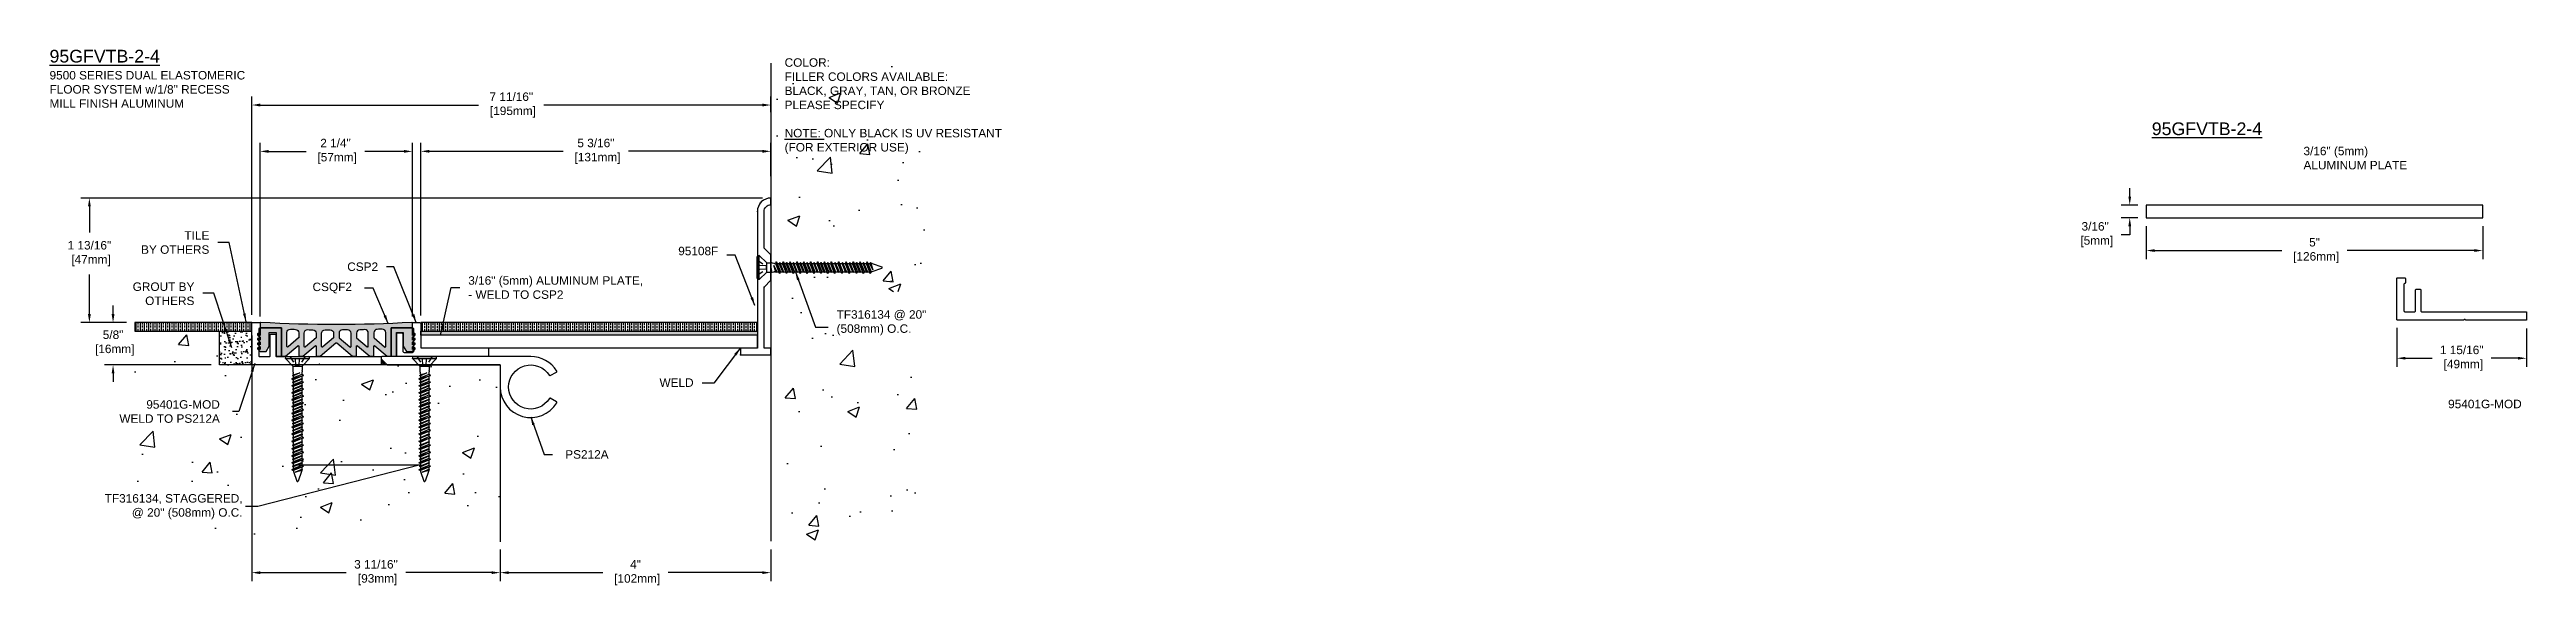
# Model space of a CAD drawing. Header units: inches. Extents: x 1.6 to 38.2, y 3.3 to 11.4.
import ezdxf
from ezdxf import colors
from ezdxf.entities.mleader import LeaderData, LeaderLine
from ezdxf.math import Vec2, Vec3

# ---------------------------------------------------------------- set-up
doc = ezdxf.new("R2010")
doc.units = ezdxf.units.IN
doc.header["$MEASUREMENT"] = 0
doc.linetypes.add('DASHED', pattern=[0.75, 0.5, -0.25])
for name, color, linetype in [('anchors', 4, 'Continuous'), ('conditions', 1, 'Continuous'), ('dimensions', 3, 'Continuous'), ('FILLER', 2, 'Continuous'), ('METALS', 7, 'Continuous'), ('text', 2, 'Continuous')]:
    doc.layers.add(name, color=color, linetype=linetype)
doc.styles.add('ARIAL', font='arial.ttf')
doc.dimstyles.new('Arial', dxfattribs={"dimtxt": 0.125, "dimasz": 0.125, "dimexe": 0.125, "dimexo": 0.125, "dimgap": 0.125, "dimtad": 0, "dimtih": 1, "dimtoh": 1, "dimdec": 4, "dimzin": 0, "dimdsep": 46, "dimlunit": 4, "dimtxsty": 'ARIAL', "dimcen": 0.125, "dimadec": 0, "dimazin": 0, "dimtfac": 1, "dimtdec": 4, "dimtofl": 0, "dimtmove": 0, "dimatfit": 3, "dimfxl": 0, "dimfrac": 2, "dimtolj": 1, "dimtzin": 0, "dimarcsym": 0})

msp = doc.modelspace()

# ---------------------------------------------------------------- texts
at = {"layer": 'text', "style": 'ARIAL'}
for s, insert, char_height, width, attachment_point in [('{\\L95GFVTB-2-4\\P\\H0.6667x;\\l9500 SERIES DUAL ELASTOMERIC\\PFLOOR SYSTEM w/1/8" RECESS\\PMILL FINISH ALUMINUM}', (1.61217, 11.35466), 0.1875, 7.03125, 1), ('COLOR:{\\L                           }   \\~\\PFILLER COLORS AVAILABLE:\\PBLACK, GRAY, TAN, OR BRONZE\\PPLEASE SPECIFY\\~\\P\\P{\\LNOTE:} ONLY BLACK IS UV RESISTANT\\P(FOR EXTERIOR USE) ', (12.47524, 11.22966), 0.125, 3.515625, 1), ('{\\L95GFVTB-2-4}', (32.67935, 10.28345), 0.1875, 1.875, 1), ('3/16" (5mm) ALUMINUM PLATE,\\P- WELD TO CSP2', (7.79972, 7.84647), 0.125, 3.3845773, 4)]:
    msp.add_mtext(s, dxfattribs=dict(at, insert=insert, char_height=char_height, width=width, attachment_point=attachment_point))
at = {"layer": 'text', "char_height": 0.125, "style": 'ARIAL'}
for s, insert, attachment_point in [('3/16" (5mm)\\PALUMINUM PLATE', (34.92084, 9.75642), 4), ('TILE\\PBY OTHERS', (3.97398, 8.51082), 6), ('\\A1;95108F', (11.49504, 8.38515), 6), ('CSP2', (6.46786, 8.15389), 6), ('GROUT BY\\POTHERS', (3.75278, 7.755), 6), ('CSQF2', (6.08089, 7.84034), 6), ('\\A1;TF316134 @ 20"\\P(508mm) O.C.', (13.24312, 7.32696), 4), ('\\A1;WELD', (11.13044, 6.44464), 6), ('95401G-MOD\\PWELD TO PS212A', (4.12879, 6.01741), 6), ('95401G-MOD', (38.1452, 6.12857), 6), ('PS212A', (9.23317, 5.38433), 4)]:
    msp.add_mtext(s, dxfattribs=dict(at, insert=insert, attachment_point=attachment_point))

# ---------------------------------------------------------------- blocks, each defined once
blk = doc.blocks.new('*D4')
at = {"layer": 'DEFPOINTS', "color": 0}
for p in [(12.272, 9.857), (12.272, 9.365), (7.1, 7.31)]:
    blk.add_point(p, dxfattribs=at)
at = {"layer": 'dimensions', "color": 0, "lineweight": -2}
for p, q in [((7.1, 7.435), (7.1, 9.982)), ((12.272, 9.49), (12.272, 9.982)), ((7.225, 9.857), (9.203, 9.857)), ((12.147, 9.857), (10.169, 9.857))]:
    blk.add_line(p, q, dxfattribs=at)
at = {"layer": 'dimensions', "color": 0}
for points in [[(7.225, 9.878), (7.225, 9.836), (7.1, 9.857)], [(12.147, 9.878), (12.147, 9.836), (12.272, 9.857)]]:
    blk.add_solid(points, dxfattribs=at)
at = {"layer": 'dimensions', "color": 0, "insert": (9.686, 9.857), "char_height": 0.125, "attachment_point": 5, "style": 'ARIAL'}
blk.add_mtext('\\A1;5 3/16"\\P [131mm]', dxfattribs=at)
blk = doc.blocks.new('*D5')
at = {"layer": 'DEFPOINTS', "color": 0}
for p in [(4.6, 7.265), (8.272, 4.107), (8.272, 3.641)]:
    blk.add_point(p, dxfattribs=at)
at = {"layer": 'dimensions', "color": 0, "lineweight": -2}
for p, q in [((4.6, 7.14), (4.6, 3.516)), ((8.272, 3.982), (8.272, 3.516)), ((4.725, 3.641), (5.997, 3.641)), ((8.147, 3.641), (6.876, 3.641))]:
    blk.add_line(p, q, dxfattribs=at)
at = {"layer": 'dimensions', "color": 0}
for points in [[(4.725, 3.661), (4.725, 3.62), (4.6, 3.641)], [(8.147, 3.661), (8.147, 3.62), (8.272, 3.641)]]:
    blk.add_solid(points, dxfattribs=at)
at = {"layer": 'dimensions', "color": 0, "insert": (6.436, 3.641), "char_height": 0.125, "attachment_point": 5, "style": 'ARIAL'}
blk.add_mtext('\\A1;3 11/16"\\P [93mm]', dxfattribs=at)
blk = doc.blocks.new('*D6')
at = {"layer": 'DEFPOINTS', "color": 0}
for p in [(8.272, 4.107), (12.272, 4.107), (12.272, 3.641)]:
    blk.add_point(p, dxfattribs=at)
at = {"layer": 'dimensions', "color": 0, "lineweight": -2}
for p, q in [((8.272, 3.982), (8.272, 3.516)), ((12.272, 3.982), (12.272, 3.516)), ((8.397, 3.641), (9.789, 3.641)), ((12.147, 3.641), (10.756, 3.641))]:
    blk.add_line(p, q, dxfattribs=at)
at = {"layer": 'dimensions', "color": 0}
for points in [[(8.397, 3.661), (8.397, 3.62), (8.272, 3.641)], [(12.147, 3.661), (12.147, 3.62), (12.272, 3.641)]]:
    blk.add_solid(points, dxfattribs=at)
at = {"layer": 'dimensions', "color": 0, "insert": (10.272, 3.641), "char_height": 0.125, "attachment_point": 5, "style": 'ARIAL'}
blk.add_mtext('\\A1;4"\\P [102mm]', dxfattribs=at)
blk = doc.blocks.new('*D7')
at = {"layer": 'DEFPOINTS', "color": 0}
for p in [(32.598, 8.877), (37.57, 8.877), (37.57, 8.393)]:
    blk.add_point(p, dxfattribs=at)
at = {"layer": 'dimensions', "color": 0, "lineweight": -2}
for p, q in [((32.598, 8.752), (32.598, 8.268)), ((37.57, 8.752), (37.57, 8.268)), ((32.723, 8.393), (34.601, 8.393)), ((37.445, 8.393), (35.568, 8.393))]:
    blk.add_line(p, q, dxfattribs=at)
at = {"layer": 'dimensions', "color": 0}
for points in [[(32.723, 8.414), (32.723, 8.372), (32.598, 8.393)], [(37.445, 8.414), (37.445, 8.372), (37.57, 8.393)]]:
    blk.add_solid(points, dxfattribs=at)
at = {"layer": 'dimensions', "color": 0, "insert": (35.084, 8.393), "char_height": 0.125, "attachment_point": 5, "style": 'ARIAL'}
blk.add_mtext('\\A1;5"\\P [126mm]', dxfattribs=at)
blk = doc.blocks.new('*D8')
at = {"layer": 'DEFPOINTS', "color": 0}
for p in [(32.353, 8.877), (32.598, 9.065), (32.598, 8.877)]:
    blk.add_point(p, dxfattribs=at)
at = {"layer": 'dimensions', "color": 0, "lineweight": -2}
for p, q in [((32.353, 9.19), (32.353, 9.315)), ((32.473, 9.065), (32.228, 9.065)), ((32.473, 8.877), (32.228, 8.877)), ((32.353, 8.627), (32.228, 8.627)), ((32.353, 8.752), (32.353, 8.627))]:
    blk.add_line(p, q, dxfattribs=at)
at = {"layer": 'dimensions', "color": 0}
for points in [[(32.333, 9.19), (32.374, 9.19), (32.353, 9.065)], [(32.333, 8.752), (32.374, 8.752), (32.353, 8.877)]]:
    blk.add_solid(points, dxfattribs=at)
at = {"layer": 'dimensions', "color": 0, "insert": (31.842, 8.627), "char_height": 0.125, "attachment_point": 5, "style": 'ARIAL'}
blk.add_mtext('\\A1;3/16"\\P [5mm]', dxfattribs=at)
blk = doc.blocks.new('*D9')
at = {"layer": 'DEFPOINTS', "color": 0}
for p in [(2.551, 7.33), (2.873, 7.33), (4.125, 6.705)]:
    blk.add_point(p, dxfattribs=at)
at = {"layer": 'dimensions', "color": 0, "lineweight": -2}
for p, q in [((2.748, 7.33), (2.426, 7.33)), ((2.551, 7.455), (2.551, 7.58)), ((4, 6.705), (2.426, 6.705)), ((2.551, 6.58), (2.551, 6.455))]:
    blk.add_line(p, q, dxfattribs=at)
at = {"layer": 'dimensions', "color": 0}
for points in [[(2.53, 7.455), (2.572, 7.455), (2.551, 7.33)], [(2.53, 6.58), (2.572, 6.58), (2.551, 6.705)]]:
    blk.add_solid(points, dxfattribs=at)
at = {"layer": 'dimensions', "color": 0, "insert": (2.551, 7.028), "char_height": 0.125, "attachment_point": 5, "style": 'ARIAL'}
blk.add_mtext('\\A1;5/8"\\P [16mm]', dxfattribs=at)
blk = doc.blocks.new('95108F')
blk.add_lwpolyline([(0.063, 0.063), (0.963, 0.063), (1.063, -0.037), (1.438, -0.037), (1.538, 0.063), (2.077, 0.063, -0.414214), (2.176, -0.036), (2.176, -0.037), (2.276, -0.037), (2.276, -0.036, 0.414214), (2.077, 0.163), (1.261, 0.163), (1.251, 0.153), (1.241, 0.163), (0.063, 0.163), (0.063, 0.413), (-0.037, 0.413), (-0.037, -0.037), (0.063, -0.037)], format="xyb", close=True)
for p in [(-0.037, 0.413), (0.963, 0.063), (2.077, 0.163), (2.199, 0.122), (0.063, -0.037), (1.438, -0.037), (2.276, -0.037)]:
    blk.add_point(p)
blk = doc.blocks.new('A$C63CB1885')
for p, q in [((-0.176, 0), (-0.175, 0.018)), ((-0.176, 0), (0.176, 0)), ((-0.176, 0), (-0.07, -0.113)), ((-0.163, 0.029), (0.163, 0.029)), ((0.07, -0.113), (0.176, 0)), ((0.176, 0), (0.175, 0.018)), ((-0.086, -0.302), (0.086, -0.251)), ((-0.086, -0.302), (-0.062, -0.289)), ((-0.086, -0.302), (-0.062, -0.315)), ((-0.086, -0.403), (0.086, -0.353)), ((-0.074, -0.251), (0.032, -0.215)), ((-0.074, -0.251), (-0.062, -0.245)), ((-0.074, -0.251), (-0.062, -0.257)), ((-0.074, -0.353), (0.074, -0.302)), ((-0.074, -0.353), (-0.062, -0.346)), ((-0.074, -0.353), (-0.062, -0.359)), ((-0.07, -0.113), (0.07, -0.113)), ((-0.07, -0.113), (-0.07, -0.18)), ((-0.069, -0.189), (-0.063, -0.215)), ((-0.062, -0.245), (0.032, -0.215)), ((0.032, -0.215), (-0.062, -0.257)), ((-0.062, -0.225), (-0.062, -0.245)), ((0.062, -0.238), (-0.062, -0.289)), ((-0.062, -0.257), (-0.062, -0.289)), ((0.062, -0.264), (-0.062, -0.315)), ((-0.062, -0.346), (0.062, -0.296)), ((0.062, -0.308), (-0.062, -0.359)), ((-0.062, -0.315), (-0.062, -0.346)), ((0.062, -0.34), (-0.062, -0.391)), ((-0.062, -0.359), (-0.062, -0.391)), ((0.062, -0.366), (-0.062, -0.416)), ((0.062, -0.225), (0.062, -0.238)), ((0.086, -0.251), (0.062, -0.238)), ((0.086, -0.251), (0.062, -0.264)), ((0.062, -0.264), (0.062, -0.296)), ((0.074, -0.302), (0.062, -0.296)), ((0.074, -0.302), (0.062, -0.308)), ((0.062, -0.308), (0.062, -0.34)), ((0.086, -0.353), (0.062, -0.34)), ((0.086, -0.353), (0.062, -0.366)), ((0.062, -0.366), (0.062, -0.397)), ((0.069, -0.189), (0.063, -0.215)), ((0.07, -0.113), (0.07, -0.18)), ((-0.086, -0.403), (-0.062, -0.391)), ((-0.086, -0.403), (-0.062, -0.416)), ((-0.086, -0.505), (0.086, -0.454)), ((-0.086, -0.505), (-0.062, -0.492)), ((-0.086, -0.505), (-0.062, -0.518)), ((-0.086, -0.607), (0.086, -0.556)), ((-0.086, -0.607), (-0.062, -0.594)), ((-0.086, -0.607), (-0.062, -0.619)), ((-0.086, -0.708), (0.086, -0.657)), ((-0.086, -0.708), (-0.062, -0.695)), ((-0.086, -0.708), (-0.062, -0.721)), ((-0.074, -0.454), (0.074, -0.403)), ((-0.074, -0.454), (-0.062, -0.448)), ((-0.074, -0.454), (-0.062, -0.46)), ((-0.074, -0.556), (0.074, -0.505)), ((-0.074, -0.556), (-0.062, -0.55)), ((-0.074, -0.556), (-0.062, -0.562)), ((-0.074, -0.657), (0.074, -0.607)), ((-0.074, -0.657), (-0.062, -0.651)), ((-0.074, -0.657), (-0.062, -0.664)), ((-0.074, -0.759), (0.074, -0.708)), ((-0.062, -0.448), (0.062, -0.397)), ((0.062, -0.41), (-0.062, -0.46)), ((-0.062, -0.416), (-0.062, -0.448)), ((0.062, -0.441), (-0.062, -0.492)), ((-0.062, -0.46), (-0.062, -0.492)), ((0.062, -0.467), (-0.062, -0.518)), ((-0.062, -0.55), (0.062, -0.499)), ((0.062, -0.511), (-0.062, -0.562)), ((-0.062, -0.518), (-0.062, -0.55)), ((0.062, -0.543), (-0.062, -0.594)), ((-0.062, -0.562), (-0.062, -0.594)), ((0.062, -0.569), (-0.062, -0.619)), ((-0.062, -0.651), (0.062, -0.6)), ((0.062, -0.613), (-0.062, -0.664)), ((-0.062, -0.619), (-0.062, -0.651)), ((0.062, -0.644), (-0.062, -0.695)), ((-0.062, -0.664), (-0.062, -0.695)), ((0.062, -0.67), (-0.062, -0.721)), ((-0.062, -0.753), (0.062, -0.702)), ((0.062, -0.714), (-0.062, -0.765)), ((-0.062, -0.721), (-0.062, -0.753)), ((0.074, -0.403), (0.062, -0.397)), ((0.074, -0.403), (0.062, -0.41)), ((0.062, -0.41), (0.062, -0.441)), ((0.086, -0.454), (0.062, -0.441)), ((0.086, -0.454), (0.062, -0.467)), ((0.062, -0.467), (0.062, -0.499)), ((0.074, -0.505), (0.062, -0.499)), ((0.074, -0.505), (0.062, -0.511)), ((0.062, -0.511), (0.062, -0.543)), ((0.086, -0.556), (0.062, -0.543)), ((0.086, -0.556), (0.062, -0.569)), ((0.062, -0.569), (0.062, -0.6)), ((0.074, -0.607), (0.062, -0.6)), ((0.074, -0.607), (0.062, -0.613)), ((0.062, -0.613), (0.062, -0.644)), ((0.086, -0.657), (0.062, -0.644)), ((0.086, -0.657), (0.062, -0.67)), ((0.062, -0.67), (0.062, -0.702)), ((0.074, -0.708), (0.062, -0.702)), ((0.074, -0.708), (0.062, -0.714)), ((0.062, -0.714), (0.062, -0.746)), ((-0.086, -0.81), (0.086, -0.759)), ((-0.086, -0.81), (-0.062, -0.797)), ((-0.086, -0.81), (-0.062, -0.823)), ((-0.086, -0.911), (0.086, -0.86)), ((-0.086, -0.911), (-0.062, -0.898)), ((-0.086, -0.911), (-0.062, -0.924)), ((-0.086, -1.013), (0.086, -0.962)), ((-0.086, -1.013), (-0.062, -1)), ((-0.086, -1.013), (-0.062, -1.026)), ((-0.086, -1.114), (0.086, -1.064)), ((-0.074, -0.759), (-0.062, -0.753)), ((-0.074, -0.759), (-0.062, -0.765)), ((-0.074, -0.86), (0.074, -0.81)), ((-0.074, -0.86), (-0.062, -0.854)), ((-0.074, -0.86), (-0.062, -0.867)), ((-0.074, -0.962), (0.074, -0.911)), ((-0.074, -0.962), (-0.062, -0.956)), ((-0.074, -0.962), (-0.062, -0.968)), ((-0.074, -1.064), (0.074, -1.013)), ((-0.074, -1.064), (-0.062, -1.057)), ((-0.074, -1.064), (-0.062, -1.07)), ((0.062, -0.746), (-0.062, -0.797)), ((-0.062, -0.765), (-0.062, -0.797)), ((0.062, -0.772), (-0.062, -0.823)), ((-0.062, -0.854), (0.062, -0.804)), ((0.062, -0.816), (-0.062, -0.867)), ((-0.062, -0.823), (-0.062, -0.854)), ((0.062, -0.848), (-0.062, -0.898)), ((-0.062, -0.867), (-0.062, -0.898)), ((0.062, -0.873), (-0.062, -0.924)), ((-0.062, -0.956), (0.062, -0.905)), ((0.062, -0.917), (-0.062, -0.968)), ((-0.062, -0.924), (-0.062, -0.956)), ((0.062, -0.949), (-0.062, -1)), ((-0.062, -0.968), (-0.062, -1)), ((0.062, -0.975), (-0.062, -1.026)), ((-0.062, -1.057), (0.062, -1.007)), ((0.062, -1.019), (-0.062, -1.07)), ((-0.062, -1.026), (-0.062, -1.057)), ((0.062, -1.051), (-0.062, -1.101)), ((-0.062, -1.07), (-0.062, -1.101)), ((0.062, -1.077), (-0.062, -1.127)), ((0.086, -0.759), (0.062, -0.746)), ((0.086, -0.759), (0.062, -0.772)), ((0.062, -0.772), (0.062, -0.804)), ((0.074, -0.81), (0.062, -0.804)), ((0.074, -0.81), (0.062, -0.816)), ((0.062, -0.816), (0.062, -0.848)), ((0.086, -0.86), (0.062, -0.848)), ((0.086, -0.86), (0.062, -0.873)), ((0.062, -0.873), (0.062, -0.905)), ((0.074, -0.911), (0.062, -0.905)), ((0.074, -0.911), (0.062, -0.917)), ((0.062, -0.917), (0.062, -0.949)), ((0.086, -0.962), (0.062, -0.949)), ((0.086, -0.962), (0.062, -0.975)), ((0.062, -0.975), (0.062, -1.007)), ((0.074, -1.013), (0.062, -1.007)), ((0.074, -1.013), (0.062, -1.019)), ((0.062, -1.019), (0.062, -1.051)), ((0.086, -1.064), (0.062, -1.051)), ((0.086, -1.064), (0.062, -1.077)), ((0.062, -1.077), (0.062, -1.115)), ((-0.086, -1.114), (-0.062, -1.101)), ((-0.086, -1.114), (-0.062, -1.127)), ((-0.086, -1.222), (0.086, -1.171)), ((-0.086, -1.222), (-0.062, -1.209)), ((-0.086, -1.222), (-0.062, -1.235)), ((-0.086, -1.332), (0.086, -1.282)), ((-0.086, -1.332), (-0.062, -1.319)), ((-0.086, -1.332), (-0.062, -1.345)), ((-0.086, -1.438), (0.086, -1.387)), ((-0.086, -1.438), (-0.062, -1.425)), ((-0.086, -1.438), (-0.062, -1.451)), ((-0.074, -1.171), (0.074, -1.121)), ((-0.074, -1.171), (-0.062, -1.165)), ((-0.074, -1.171), (-0.062, -1.178)), ((-0.074, -1.282), (0.074, -1.231)), ((-0.074, -1.282), (-0.062, -1.275)), ((-0.074, -1.282), (-0.062, -1.288)), ((-0.074, -1.387), (0.074, -1.336)), ((-0.074, -1.387), (-0.062, -1.381)), ((-0.074, -1.387), (-0.062, -1.393)), ((-0.074, -1.489), (0.074, -1.439)), ((-0.062, -1.165), (0.062, -1.115)), ((0.062, -1.127), (-0.062, -1.178)), ((-0.062, -1.127), (-0.062, -1.165)), ((0.062, -1.159), (-0.062, -1.209)), ((-0.062, -1.178), (-0.062, -1.209)), ((0.062, -1.184), (-0.062, -1.235)), ((-0.062, -1.275), (0.062, -1.225)), ((-0.062, -1.235), (-0.062, -1.275)), ((0.062, -1.237), (-0.062, -1.288)), ((0.062, -1.269), (-0.062, -1.319)), ((-0.062, -1.288), (-0.062, -1.319)), ((0.062, -1.295), (-0.062, -1.345)), ((-0.062, -1.381), (0.062, -1.33)), ((0.062, -1.343), (-0.062, -1.393)), ((-0.062, -1.345), (-0.062, -1.381)), ((0.062, -1.374), (-0.062, -1.425)), ((-0.062, -1.393), (-0.062, -1.425)), ((0.062, -1.4), (-0.062, -1.451)), ((-0.062, -1.483), (0.062, -1.433)), ((0.062, -1.445), (-0.062, -1.496)), ((-0.062, -1.451), (-0.062, -1.483)), ((0.074, -1.121), (0.062, -1.115)), ((0.074, -1.121), (0.062, -1.127)), ((0.062, -1.127), (0.062, -1.159)), ((0.086, -1.171), (0.062, -1.159)), ((0.086, -1.171), (0.062, -1.184)), ((0.062, -1.184), (0.062, -1.225)), ((0.074, -1.231), (0.062, -1.225)), ((0.074, -1.231), (0.062, -1.237)), ((0.062, -1.237), (0.062, -1.269)), ((0.086, -1.282), (0.062, -1.269)), ((0.086, -1.282), (0.062, -1.295)), ((0.062, -1.295), (0.062, -1.33)), ((0.074, -1.336), (0.062, -1.33)), ((0.074, -1.336), (0.062, -1.343)), ((0.062, -1.343), (0.062, -1.374)), ((0.086, -1.387), (0.062, -1.374)), ((0.086, -1.387), (0.062, -1.4)), ((0.062, -1.4), (0.062, -1.433)), ((0.074, -1.439), (0.062, -1.433)), ((0.074, -1.439), (0.062, -1.445)), ((0.062, -1.445), (0.062, -1.477)), ((-0.086, -1.54), (0.086, -1.489)), ((-0.086, -1.54), (-0.062, -1.527)), ((-0.086, -1.54), (-0.062, -1.553)), ((-0.086, -1.643), (0.086, -1.592)), ((-0.086, -1.643), (-0.062, -1.63)), ((-0.086, -1.643), (-0.062, -1.655)), ((-0.074, -1.489), (-0.062, -1.483)), ((-0.074, -1.489), (-0.062, -1.496)), ((-0.074, -1.592), (0.074, -1.541)), ((-0.074, -1.592), (-0.062, -1.586)), ((-0.074, -1.592), (-0.062, -1.598)), ((0.062, -1.477), (-0.062, -1.527)), ((-0.062, -1.496), (-0.062, -1.527)), ((0.062, -1.502), (-0.062, -1.553)), ((-0.062, -1.586), (0.062, -1.535)), ((0.062, -1.547), (-0.062, -1.598)), ((-0.062, -1.553), (-0.062, -1.586)), ((0.062, -1.579), (-0.062, -1.63)), ((-0.062, -1.598), (-0.062, -1.63)), ((0.062, -1.605), (-0.062, -1.655)), ((-0.06, -1.668), (-0.01, -1.81)), ((-0.034, -1.679), (0.062, -1.636)), ((-0.034, -1.679), (0.074, -1.643)), ((0.062, -1.649), (-0.034, -1.679)), ((0.06, -1.668), (0.01, -1.81)), ((0.086, -1.489), (0.062, -1.477)), ((0.086, -1.489), (0.062, -1.502)), ((0.062, -1.502), (0.062, -1.535)), ((0.074, -1.541), (0.062, -1.535)), ((0.074, -1.541), (0.062, -1.547)), ((0.062, -1.547), (0.062, -1.579)), ((0.086, -1.592), (0.062, -1.579)), ((0.086, -1.592), (0.062, -1.605)), ((0.062, -1.605), (0.062, -1.652)), ((0.074, -1.643), (0.062, -1.636)), ((0.074, -1.643), (0.062, -1.649))]:
    blk.add_line(p, q)
at = {"linetype": 'DASHED', "ltscale": 0.025}
for p, q in [((-0.113, 0.029), (-0.024, -0.106)), ((-0.024, -0.106), (-0.031, 0.028)), ((0.024, -0.106), (0.031, 0.029)), ((0.112, 0.029), (0.024, -0.106)), ((-0.024, -0.106), (0.024, -0.106))]:
    blk.add_line(p, q, dxfattribs=at)
for centre, radius, start, end in [((-0.163, 0.017), 0.0112, 90, 175), ((0.163, 0.017), 0.0112, 5, 90), ((-0.023, -0.18), 0.0465, 180, 191.9357), ((-0.109, -0.225), 0.0465, 0, 11.9357), ((0.109, -0.225), 0.0465, 168.0643, 180), ((0.023, -0.18), 0.0465, 348.0643, 0), ((-0.016, -1.652), 0.0465, 183.9476, 199.3058), ((0, -1.806), 0.0106, 204.1001, 335.8999), ((0.016, -1.652), 0.0465, 340.6942, 0)]:
    blk.add_arc(centre, radius, start, end)
blk = doc.blocks.new('TF316134')
blk.add_blockref('A$C63CB1885', (0, -0.0285))
blk = doc.blocks.new('*D10')
at = {"layer": 'DEFPOINTS', "color": 0}
for p in [(12.272, 9.168), (2.201, 7.33), (2.873, 7.33)]:
    blk.add_point(p, dxfattribs=at)
at = {"layer": 'dimensions', "color": 0, "lineweight": -2}
for p, q in [((12.147, 9.168), (2.076, 9.168)), ((2.201, 9.043), (2.201, 8.658)), ((2.201, 7.455), (2.201, 8.038)), ((2.748, 7.33), (2.076, 7.33))]:
    blk.add_line(p, q, dxfattribs=at)
at = {"layer": 'dimensions', "color": 0}
for points in [[(2.18, 9.043), (2.222, 9.043), (2.201, 9.168)], [(2.18, 7.455), (2.222, 7.455), (2.201, 7.33)]]:
    blk.add_solid(points, dxfattribs=at)
at = {"layer": 'dimensions', "color": 0, "insert": (2.201, 8.348), "char_height": 0.125, "attachment_point": 5, "style": 'ARIAL'}
blk.add_mtext('\\A1;1 13/16"\\P [47mm]', dxfattribs=at)
blk = doc.blocks.new('csp2')
blk.add_lwpolyline([(0, 0.33, -0.414214), (0.02, 0.35), (0.066, 0.35, -0.414214), (0.086, 0.33), (0.086, 0.08, 0.414214), (0.106, 0.06), (0.23, 0.06, 0.414214), (0.25, 0.08), (0.25, 0.405, 0.414214), (0.24, 0.415, -0.414214), (0.23, 0.425), (0.23, 0.49, -0.414214), (0.24, 0.5), (0.335, 0.5, -0.414214), (0.355, 0.48), (0.355, 0.135, 0.414214), (0.365, 0.125), (1.355, 0.125), (1.355, 0), (0.335, 0), (0.02, 0, -0.414214), (0, 0.02)], format="xyb", close=True)
blk = doc.blocks.new('*D11')
at = {"layer": 'DEFPOINTS', "color": 0}
for p in [(12.272, 10.54), (12.272, 10.309), (4.6, 7.32)]:
    blk.add_point(p, dxfattribs=at)
at = {"layer": 'dimensions', "color": 0, "lineweight": -2}
for p, q in [((4.6, 7.445), (4.6, 10.665)), ((12.272, 10.434), (12.272, 10.665)), ((4.725, 10.54), (7.953, 10.54)), ((12.147, 10.54), (8.919, 10.54))]:
    blk.add_line(p, q, dxfattribs=at)
at = {"layer": 'dimensions', "color": 0}
for points in [[(4.725, 10.561), (4.725, 10.519), (4.6, 10.54)], [(12.147, 10.561), (12.147, 10.519), (12.272, 10.54)]]:
    blk.add_solid(points, dxfattribs=at)
at = {"layer": 'dimensions', "color": 0, "insert": (8.436, 10.54), "char_height": 0.125, "attachment_point": 5, "style": 'ARIAL'}
blk.add_mtext('\\A1;7 11/16"\\P [195mm]', dxfattribs=at)
blk = doc.blocks.new('*D12')
at = {"layer": 'DEFPOINTS', "color": 0}
for p in [(6.975, 9.856), (4.725, 7.293), (6.975, 7.293)]:
    blk.add_point(p, dxfattribs=at)
at = {"layer": 'dimensions', "color": 0, "lineweight": -2}
for p, q in [((4.725, 7.418), (4.725, 9.981)), ((6.975, 7.418), (6.975, 9.981)), ((4.85, 9.856), (5.404, 9.856)), ((6.85, 9.856), (6.273, 9.856))]:
    blk.add_line(p, q, dxfattribs=at)
at = {"layer": 'dimensions', "color": 0}
for points in [[(4.85, 9.877), (4.85, 9.835), (4.725, 9.856)], [(6.85, 9.877), (6.85, 9.835), (6.975, 9.856)]]:
    blk.add_solid(points, dxfattribs=at)
at = {"layer": 'dimensions', "color": 0, "insert": (5.838, 9.856), "char_height": 0.125, "attachment_point": 5, "style": 'ARIAL'}
blk.add_mtext('\\A1;2 1/4"\\P [57mm]', dxfattribs=at)
blk = doc.blocks.new('*D13')
at = {"layer": 'DEFPOINTS', "color": 0}
for p in [(36.301, 7.376), (38.216, 7.366), (38.216, 6.804)]:
    blk.add_point(p, dxfattribs=at)
at = {"layer": 'dimensions', "color": 0, "lineweight": -2}
for p, q in [((36.301, 7.251), (36.301, 6.679)), ((38.216, 7.241), (38.216, 6.679)), ((36.426, 6.804), (36.824, 6.804)), ((38.091, 6.804), (37.693, 6.804))]:
    blk.add_line(p, q, dxfattribs=at)
at = {"layer": 'dimensions', "color": 0}
for points in [[(36.426, 6.825), (36.426, 6.784), (36.301, 6.804)], [(38.091, 6.825), (38.091, 6.784), (38.216, 6.804)]]:
    blk.add_solid(points, dxfattribs=at)
at = {"layer": 'dimensions', "color": 0, "insert": (37.259, 6.804), "char_height": 0.125, "attachment_point": 5, "style": 'ARIAL'}
blk.add_mtext('\\A1;1 15/16"\\P [49mm]', dxfattribs=at)
blk = doc.blocks.new('PS212A')
at = {"linetype": 'Continuous', "flags": 128}
blk.add_lwpolyline([(0.451, 0.125), (-1.747, 0.125, 0.414214), (-1.757, 0.115), (-1.757, 0.095, 0.198912), (-1.754, 0.087), (-1.67, 0.003, 0.198912), (-1.663, 0), (-0.009, 0, -0.414214), (0.001, -0.01), (0.001, -0.325, 0.758338), (0.836, -0.559, 0.420887), (0.832, -0.545), (0.741, -0.492, 0.405496), (0.727, -0.496, -3.520953), (0.727, -0.154, 0.405496), (0.741, -0.157), (0.832, -0.105, 0.420887), (0.836, -0.091, 0.261868)], format="xyb", close=True, dxfattribs=at)
blk = doc.blocks.new('95401G-MOD')
blk.add_lwpolyline([(1.915, 0), (1.019, 0, -0.198912), (1.012, 0.003), (1.007, 0.008, 0.414214), (0.993, 0.008), (0.988, 0.003, -0.198912), (0.981, 0), (0.01, 0, -0.414214), (0, 0.01), (0, 0.615, -0.414214), (0.01, 0.625), (0.115, 0.625, -0.414214), (0.125, 0.615), (0.125, 0.55, -0.414214), (0.115, 0.54, 0.414214), (0.105, 0.53), (0.105, 0.135, 0.414214), (0.115, 0.125), (0.265, 0.125, 0.414214), (0.275, 0.135), (0.275, 0.445, -0.414214), (0.285, 0.455), (0.345, 0.455, -0.414214), (0.355, 0.445), (0.355, 0.135, 0.414214), (0.365, 0.125), (1.915, 0.125)], format="xyb", close=True)
blk = doc.blocks.new('CSQF2')
h = blk.add_hatch(color=256)
h.paths.add_polyline_path([(4.559, 1.888, 0.430422), (4.548, 1.898, -0.027516), (2.319, 1.898, 0.430422), (2.309, 1.888), (2.309, 1.819), (2.624, 1.819), (2.624, 1.399), (2.676, 1.399, 0.176327), (2.682, 1.401), (2.864, 1.554, -0.63707), (2.88, 1.546), (2.88, 1.409, 0.414214), (2.89, 1.399), (2.932, 1.399, 0.176327), (2.939, 1.401), (3.121, 1.554, -0.63707), (3.137, 1.546), (3.137, 1.409, 0.414214), (3.147, 1.399), (3.189, 1.399, 0.176327), (3.195, 1.401), (3.427, 1.596, -0.36397), (3.44, 1.596), (3.672, 1.401, 0.176327), (3.679, 1.399), (3.721, 1.399, 0.414214), (3.731, 1.409), (3.731, 1.546, -0.63707), (3.747, 1.554), (3.929, 1.401, 0.176327), (3.935, 1.399), (3.977, 1.399, 0.414214), (3.987, 1.409), (3.987, 1.546, -0.63707), (4.004, 1.554), (4.186, 1.401, 0.176327), (4.192, 1.399), (4.244, 1.399), (4.244, 1.819), (4.559, 1.819)])
h.paths.add_polyline_path([(3.267, 1.788, 0.000939), (3.344, 1.788, -0.412919), (3.394, 1.738), (3.394, 1.676, -0.221695), (3.39, 1.669), (3.234, 1.537, -0.63707), (3.217, 1.545), (3.217, 1.738, -0.416611)], flags=16)
h.paths.add_polyline_path([(3.137, 1.74), (3.137, 1.676, -0.221695), (3.134, 1.669), (2.977, 1.537, -0.63707), (2.96, 1.545), (2.96, 1.742, -0.420307), (3.012, 1.792, 0.000939), (3.088, 1.79, -0.409242)], flags=16)
h.paths.add_polyline_path([(3.524, 1.788, 0.000939), (3.6, 1.788, -0.416611), (3.651, 1.738), (3.651, 1.545, -0.63707), (3.634, 1.537), (3.478, 1.669, -0.221695), (3.474, 1.676), (3.474, 1.738, -0.412919)], flags=16)
h.paths.add_polyline_path([(2.88, 1.746), (2.88, 1.676, -0.221695), (2.877, 1.669), (2.72, 1.537, -0.63707), (2.704, 1.545), (2.704, 1.749, -0.424014), (2.756, 1.799, 0.000939), (2.832, 1.796, -0.405574)], flags=16)
h.paths.add_polyline_path([(3.78, 1.79, 0.000939), (3.856, 1.792, -0.420307), (3.907, 1.742), (3.907, 1.545, -0.63707), (3.891, 1.537), (3.734, 1.669, -0.221695), (3.731, 1.676), (3.731, 1.74, -0.409242)], flags=16)
h.paths.add_polyline_path([(4.036, 1.796, 0.000939), (4.112, 1.799, -0.424014), (4.164, 1.749), (4.164, 1.545, -0.63707), (4.147, 1.537), (3.991, 1.669, -0.221695), (3.987, 1.676), (3.987, 1.746, -0.405574)], flags=16)
h.paths.add_polyline_path([(2.624, 1.819), (2.309, 1.819), (2.309, 1.707), (2.285, 1.731, 0.414214), (2.271, 1.731, 0.414214), (2.271, 1.717), (2.309, 1.679), (2.309, 1.637), (2.285, 1.661, 0.414214), (2.271, 1.661, 0.414214), (2.271, 1.647), (2.309, 1.609), (2.309, 1.567), (2.285, 1.591, 0.414214), (2.271, 1.591, 0.414214), (2.271, 1.577), (2.309, 1.539), (2.309, 1.497), (2.285, 1.521, 0.414214), (2.271, 1.521, 0.414214), (2.271, 1.507), (2.306, 1.472, 0.198912), (2.313, 1.469), (2.399, 1.469), (2.444, 1.547), (2.444, 1.749), (2.544, 1.749), (2.544, 1.399), (2.624, 1.399)])
h.paths.add_polyline_path([(4.324, 1.749), (4.424, 1.749), (4.424, 1.547), (4.469, 1.469), (4.555, 1.469, 0.198912), (4.562, 1.472), (4.597, 1.507, 0.414214), (4.597, 1.521, 0.414214), (4.583, 1.521), (4.559, 1.497), (4.559, 1.539), (4.597, 1.577, 0.414214), (4.597, 1.591, 0.414214), (4.583, 1.591), (4.559, 1.567), (4.559, 1.609), (4.597, 1.647, 0.414214), (4.597, 1.661, 0.414214), (4.583, 1.661), (4.559, 1.637), (4.559, 1.679), (4.597, 1.717, 0.414214), (4.597, 1.731, 0.414214), (4.583, 1.731), (4.559, 1.707), (4.559, 1.819), (4.244, 1.819), (4.244, 1.399), (4.324, 1.399)])
for p, q in [((2.309, 1.819), (2.624, 1.819)), ((2.624, 1.819), (2.309, 1.819)), ((2.624, 1.819), (2.624, 1.399)), ((2.624, 1.399), (2.624, 1.819)), ((4.244, 1.819), (4.244, 1.399)), ((4.559, 1.819), (4.244, 1.819)), ((4.244, 1.819), (4.559, 1.819)), ((4.244, 1.399), (4.244, 1.819))]:
    blk.add_line(p, q)
for points in [[(2.89, 1.399), (2.932, 1.399, 0.176327), (2.939, 1.401), (3.121, 1.554, -0.63707), (3.137, 1.546), (3.137, 1.409, 0.414214), (3.147, 1.399), (3.189, 1.399, 0.176327), (3.195, 1.401), (3.427, 1.596, -0.36397), (3.44, 1.596), (3.672, 1.401, 0.176327), (3.679, 1.399), (3.721, 1.399, 0.414214), (3.731, 1.409), (3.731, 1.546, -0.63707), (3.747, 1.554), (3.929, 1.401, 0.176327), (3.935, 1.399), (3.977, 1.399, 0.414214), (3.987, 1.409), (3.987, 1.546, -0.63707), (4.004, 1.554), (4.186, 1.401, 0.176327), (4.192, 1.399), (4.244, 1.399), (4.324, 1.399), (4.324, 1.749), (4.424, 1.749), (4.424, 1.547), (4.469, 1.469), (4.555, 1.469, 0.198912), (4.562, 1.472), (4.597, 1.507, 0.414214), (4.597, 1.521, 0.414214), (4.583, 1.521), (4.559, 1.497), (4.559, 1.539), (4.597, 1.577, 0.414214), (4.597, 1.591, 0.414214), (4.583, 1.591), (4.559, 1.567), (4.559, 1.609), (4.597, 1.647, 0.414214), (4.597, 1.661, 0.414214), (4.583, 1.661), (4.559, 1.637), (4.559, 1.679), (4.597, 1.717, 0.414214), (4.597, 1.731, 0.414214), (4.583, 1.731), (4.559, 1.707), (4.559, 1.819), (4.559, 1.888, 0.430422), (4.548, 1.898, -0.027516), (2.319, 1.898, 0.430422), (2.309, 1.888), (2.309, 1.819), (2.309, 1.707), (2.285, 1.731, 0.414214), (2.271, 1.731, 0.414214), (2.271, 1.717), (2.309, 1.679), (2.309, 1.637), (2.285, 1.661, 0.414214), (2.271, 1.661, 0.414214), (2.271, 1.647), (2.309, 1.609), (2.309, 1.567), (2.285, 1.591, 0.414214), (2.271, 1.591, 0.414214), (2.271, 1.577), (2.309, 1.539), (2.309, 1.497), (2.285, 1.521, 0.414214), (2.271, 1.521, 0.414214), (2.271, 1.507), (2.306, 1.472, 0.198912), (2.313, 1.469), (2.399, 1.469), (2.444, 1.547), (2.444, 1.749), (2.544, 1.749), (2.544, 1.399), (2.624, 1.399), (2.676, 1.399, 0.176327), (2.682, 1.401), (2.864, 1.554, -0.63707), (2.88, 1.546), (2.88, 1.409, 0.414214)], [(2.88, 1.676, -0.221695), (2.877, 1.669), (2.72, 1.537, -0.63707), (2.704, 1.545), (2.704, 1.749, -0.424014), (2.756, 1.799, 0.000939), (2.832, 1.796, -0.405574), (2.88, 1.746)], [(3.137, 1.74), (3.137, 1.676, -0.221695), (3.134, 1.669), (2.977, 1.537, -0.63707), (2.96, 1.545), (2.96, 1.742, -0.420307), (3.012, 1.792, 0.000939), (3.088, 1.79, -0.409242)], [(3.394, 1.738), (3.394, 1.676, -0.221695), (3.39, 1.669), (3.234, 1.537, -0.63707), (3.217, 1.545), (3.217, 1.738, -0.416611), (3.267, 1.788, 0.000939), (3.344, 1.788, -0.412919)], [(3.474, 1.738), (3.474, 1.676, 0.221695), (3.478, 1.669), (3.634, 1.537, 0.63707), (3.651, 1.545), (3.651, 1.738, 0.416611), (3.6, 1.788, -0.000939), (3.524, 1.788, 0.412919)], [(3.78, 1.79, 0.409242), (3.731, 1.74), (3.731, 1.676, 0.221695), (3.734, 1.669), (3.891, 1.537, 0.63707), (3.907, 1.545), (3.907, 1.742, 0.420307), (3.856, 1.792, -0.000939)], [(3.987, 1.746), (3.987, 1.676, 0.221695), (3.991, 1.669), (4.147, 1.537, 0.63707), (4.164, 1.545), (4.164, 1.749, 0.424014), (4.112, 1.799, -0.000939), (4.036, 1.796, 0.405574)]]:
    blk.add_lwpolyline(points, format="xyb", close=True)

# ---------------------------------------------------------------- dimensions: what is measured, and where the dimension line sits
at = {"layer": 'dimensions'}
for base, p1, p2, override, picture, middle in [((12.27233, 10.54), (4.59983, 7.32048), (12.27233, 10.3085), {"dimdec": 4, "dimpost": '\\X'}, '*D11', (8.43608, 10.54)), ((6.97483, 9.85597), (4.72483, 7.29298), (6.97483, 7.29298), {"dimpost": '\\X'}, '*D12', (5.83833, 9.85597)), ((12.27233, 9.85695), (7.1001, 7.31048), (12.27233, 9.36548), {"dimpost": '\\X'}, '*D4', (9.68622, 9.85695)), ((37.57037, 8.39314), (32.59814, 8.87739), (37.57037, 8.87739), {"dimpost": '\\X'}, '*D7', (35.08426, 8.39314)), ((38.21599, 6.80445), (36.30149, 7.37613), (38.21599, 7.36613), {"dimpost": '\\X'}, '*D13', (37.25874, 6.80445)), ((12.27233, 3.64057), (8.27233, 4.10687), (12.27233, 4.10687), {"dimpost": '\\X'}, '*D6', (10.27233, 3.64057))]:
    dim = msp.add_linear_dim(base=base, p1=p1, p2=p2, dimstyle='Arial', override=override, dxfattribs=at)
    dim.commit()
    dim.dimension.update_dxf_attribs({"geometry": picture, "text_midpoint": middle, "dimtype": 160})
for base, p1, p2, angle, picture, middle in [((2.20078, 7.33045), (12.27233, 9.16798), (2.87319, 7.33045), 90, '*D10', (2.20078, 8.34798)), ((32.35339, 8.87739), (32.59814, 9.06489), (32.59814, 8.87739), 90, '*D8', (31.84226, 8.62739)), ((2.55087, 7.33045), (4.12473, 6.70545), (2.87319, 7.33045), 90, '*D9', (2.55087, 7.02798)), ((8.27233, 3.64057), (4.59983, 7.26548), (8.27233, 4.10687), 180, '*D5', (6.43608, 3.64057))]:
    dim = msp.add_linear_dim(base=base, p1=p1, p2=p2, angle=angle, dimstyle='Arial', override={"dimpost": '\\X'}, dxfattribs=at)
    dim.commit()
    dim.dimension.update_dxf_attribs({"geometry": picture, "text_midpoint": middle, "dimtype": 160})

# ---------------------------------------------------------------- hatches: boundary and pattern name
at = {"layer": 'conditions'}
h = msp.add_hatch(dxfattribs=at)
h.set_pattern_fill('AR-CONC', color=256, scale=0.25, style=0)
h.set_pattern_definition([(50, (0.2785, 5.4376), (1.79315, -0.15688), [0.1875, -2.0625]), (355, (0.2785, 5.4376), (-0.34688, 1.88048), [0.15, -1.65]), (100.451, (0.428, 5.4246), (1.44627, 1.7236), [0.15935, -1.75286]), (46.184, (0.2785, 5.9376), (2.6681, -0.4138), [0.28125, -3.09375]), (96.636, (0.5009, 5.9032), (2.33666, 2.4353), [0.23903, -2.6293]), (351.184, (0.2785, 5.9376), (2.33665, 2.4353), [0.225, -2.475]), (21, (0.5285, 5.8126), (1.49227, -1.00655), [0.1875, -2.0625]), (326, (0.5285, 5.8126), (0.60829, 1.81288), [0.15, -1.65]), (71.451, (0.6529, 5.7288), (2.10056, 0.80633), [0.15935, -1.75286]), (37.5, (0.2785, 5.43764), (0.0304, 0.832235), [0, -1.63, 0, -1.675, 0, -1.65625]), (7.5, (0.2785, 5.4376), (0.657674, 0.98603), [0, -0.955, 0, -1.5925, 0, -0.63125]), (327.5, (-0.279, 5.43764), (1.334556, -0.056387), [0, -0.625, 0, -1.95, 0, -2.5875]), (317.5, (-0.529, 5.4376), (1.457965, 0.25026), [0, -0.8125, 0, -1.295, 0, -1.8375])])
h.paths.add_polyline_path([(12.71823, 9.99376), (12.71823, 10.35627), (13.69598, 10.35627), (13.69598, 9.99376)], flags=16)
h.paths.add_polyline_path([(12.70579, 10.30331), (13.66503, 10.30331), (13.66503, 10.0181), (12.70579, 10.0181)], flags=24)
edge = h.paths.add_edge_path()
edge.add_line((14.57776, 11.15656), (12.27233, 11.15656))
edge.add_line((12.27233, 11.15656), (12.27233, 8.40908))
edge.add_line((12.27233, 8.40908), (12.28529, 8.40908))
edge.add_line((12.28529, 8.40908), (12.31601, 8.40259))
edge.add_arc((12.32563, 8.44808), 0.0465, 258.0643, 270)
edge.add_line((12.32563, 8.40158), (12.339, 8.40158))
edge.add_line((12.339, 8.40158), (12.35193, 8.42558))
edge.add_line((12.35193, 8.42558), (12.36485, 8.40158))
edge.add_line((12.36485, 8.40158), (12.39654, 8.40158))
edge.add_line((12.39654, 8.40158), (12.40271, 8.41303))
edge.add_line((12.40271, 8.41303), (12.40887, 8.40158))
edge.add_line((12.40887, 8.40158), (12.44056, 8.40158))
edge.add_line((12.44056, 8.40158), (12.45349, 8.42558))
edge.add_line((12.45349, 8.42558), (12.46641, 8.40158))
edge.add_line((12.46641, 8.40158), (12.49811, 8.40158))
edge.add_line((12.49811, 8.40158), (12.50427, 8.41303))
edge.add_line((12.50427, 8.41303), (12.51043, 8.40158))
edge.add_line((12.51043, 8.40158), (12.54213, 8.40158))
edge.add_line((12.54213, 8.40158), (12.55505, 8.42558))
edge.add_line((12.55505, 8.42558), (12.56798, 8.40158))
edge.add_line((12.56798, 8.40158), (12.59967, 8.40158))
edge.add_line((12.59967, 8.40158), (12.60583, 8.41303))
edge.add_line((12.60583, 8.41303), (12.612, 8.40158))
edge.add_line((12.612, 8.40158), (12.64369, 8.40158))
edge.add_line((12.64369, 8.40158), (12.65661, 8.42558))
edge.add_line((12.65661, 8.42558), (12.66954, 8.40158))
edge.add_line((12.66954, 8.40158), (12.70123, 8.40158))
edge.add_line((12.70123, 8.40158), (12.7074, 8.41303))
edge.add_line((12.7074, 8.41303), (12.71356, 8.40158))
edge.add_line((12.71356, 8.40158), (12.74525, 8.40158))
edge.add_line((12.74525, 8.40158), (12.75818, 8.42558))
edge.add_line((12.75818, 8.42558), (12.7711, 8.40158))
edge.add_line((12.7711, 8.40158), (12.80279, 8.40158))
edge.add_line((12.80279, 8.40158), (12.80896, 8.41303))
edge.add_line((12.80896, 8.41303), (12.81512, 8.40158))
edge.add_line((12.81512, 8.40158), (12.84681, 8.40158))
edge.add_line((12.84681, 8.40158), (12.85974, 8.42558))
edge.add_line((12.85974, 8.42558), (12.87266, 8.40158))
edge.add_line((12.87266, 8.40158), (12.90436, 8.40158))
edge.add_line((12.90436, 8.40158), (12.91052, 8.41303))
edge.add_line((12.91052, 8.41303), (12.91668, 8.40158))
edge.add_line((12.91668, 8.40158), (12.94838, 8.40158))
edge.add_line((12.94838, 8.40158), (12.9613, 8.42558))
edge.add_line((12.9613, 8.42558), (12.97423, 8.40158))
edge.add_line((12.97423, 8.40158), (13.00592, 8.40158))
edge.add_line((13.00592, 8.40158), (13.01208, 8.41303))
edge.add_line((13.01208, 8.41303), (13.01825, 8.40158))
edge.add_line((13.01825, 8.40158), (13.04994, 8.40158))
edge.add_line((13.04994, 8.40158), (13.06286, 8.42558))
edge.add_line((13.06286, 8.42558), (13.07579, 8.40158))
edge.add_line((13.07579, 8.40158), (13.10748, 8.40158))
edge.add_line((13.10748, 8.40158), (13.11365, 8.41303))
edge.add_line((13.11365, 8.41303), (13.11981, 8.40158))
edge.add_line((13.11981, 8.40158), (13.1515, 8.40158))
edge.add_line((13.1515, 8.40158), (13.16443, 8.42558))
edge.add_line((13.16443, 8.42558), (13.17735, 8.40158))
edge.add_line((13.17735, 8.40158), (13.21536, 8.40158))
edge.add_line((13.21536, 8.40158), (13.22153, 8.41303))
edge.add_line((13.22153, 8.41303), (13.22769, 8.40158))
edge.add_line((13.22769, 8.40158), (13.25938, 8.40158))
edge.add_line((13.25938, 8.40158), (13.27231, 8.42558))
edge.add_line((13.27231, 8.42558), (13.28523, 8.40158))
edge.add_line((13.28523, 8.40158), (13.32549, 8.40158))
edge.add_line((13.32549, 8.40158), (13.33165, 8.41303))
edge.add_line((13.33165, 8.41303), (13.33782, 8.40158))
edge.add_line((13.33782, 8.40158), (13.36951, 8.40158))
edge.add_line((13.36951, 8.40158), (13.38243, 8.42558))
edge.add_line((13.38243, 8.42558), (13.39536, 8.40158))
edge.add_line((13.39536, 8.40158), (13.43112, 8.40158))
edge.add_line((13.43112, 8.40158), (13.43729, 8.41303))
edge.add_line((13.43729, 8.41303), (13.44345, 8.40158))
edge.add_line((13.44345, 8.40158), (13.47514, 8.40158))
edge.add_line((13.47514, 8.40158), (13.48807, 8.42558))
edge.add_line((13.48807, 8.42558), (13.50099, 8.40158))
edge.add_line((13.50099, 8.40158), (13.53338, 8.40158))
edge.add_line((13.53338, 8.40158), (13.53955, 8.41303))
edge.add_line((13.53955, 8.41303), (13.54571, 8.40158))
edge.add_line((13.54571, 8.40158), (13.5774, 8.40158))
edge.add_line((13.5774, 8.40158), (13.59033, 8.42558))
edge.add_line((13.59033, 8.42558), (13.60325, 8.40158))
edge.add_line((13.60325, 8.40158), (13.63565, 8.40158))
edge.add_line((13.63565, 8.40158), (13.64181, 8.41303))
edge.add_line((13.64181, 8.41303), (13.64797, 8.40158))
edge.add_line((13.64797, 8.40158), (13.67967, 8.40158))
edge.add_line((13.67967, 8.40158), (13.69259, 8.42558))
edge.add_line((13.69259, 8.42558), (13.70551, 8.40158))
edge.add_line((13.70551, 8.40158), (13.72913, 8.40158))
edge.add_line((13.72913, 8.40158), (13.7226, 8.4161))
edge.add_line((13.7226, 8.4161), (13.72876, 8.42755))
edge.add_line((13.72876, 8.42755), (13.73493, 8.4161))
edge.add_line((13.73493, 8.4161), (13.73959, 8.40158))
edge.add_line((13.73959, 8.40158), (13.75305, 8.40158))
edge.add_arc((13.75305, 8.35508), 0.0465, 70.694249, 90, ccw=False)
edge.add_line((13.76842, 8.39897), (13.90947, 8.34956))
edge.add_arc((13.90683, 8.33933), 0.01056, -75.488576, 75.488576, ccw=False)
edge.add_line((13.90947, 8.32911), (13.76842, 8.2797))
edge.add_arc((13.75305, 8.32358), 0.0465, 274.081651, 289.305751, ccw=False)
edge.add_line((13.75636, 8.2772), (13.74337, 8.25308))
edge.add_line((13.74337, 8.25308), (13.73045, 8.27708))
edge.add_line((13.73045, 8.27708), (13.69875, 8.27708))
edge.add_line((13.69875, 8.27708), (13.69259, 8.26564))
edge.add_line((13.69259, 8.26564), (13.68643, 8.27708))
edge.add_line((13.68643, 8.27708), (13.65403, 8.27708))
edge.add_line((13.65403, 8.27708), (13.64111, 8.25308))
edge.add_line((13.64111, 8.25308), (13.62818, 8.27708))
edge.add_line((13.62818, 8.27708), (13.59649, 8.27708))
edge.add_line((13.59649, 8.27708), (13.59033, 8.26564))
edge.add_line((13.59033, 8.26564), (13.58417, 8.27708))
edge.add_line((13.58417, 8.27708), (13.55177, 8.27708))
edge.add_line((13.55177, 8.27708), (13.53885, 8.25308))
edge.add_line((13.53885, 8.25308), (13.52592, 8.27708))
edge.add_line((13.52592, 8.27708), (13.49423, 8.27708))
edge.add_line((13.49423, 8.27708), (13.48807, 8.26564))
edge.add_line((13.48807, 8.26564), (13.4819, 8.27708))
edge.add_line((13.4819, 8.27708), (13.44614, 8.27708))
edge.add_line((13.44614, 8.27708), (13.43322, 8.25308))
edge.add_line((13.43322, 8.25308), (13.42029, 8.27708))
edge.add_line((13.42029, 8.27708), (13.3886, 8.27708))
edge.add_line((13.3886, 8.27708), (13.38243, 8.26564))
edge.add_line((13.38243, 8.26564), (13.37627, 8.27708))
edge.add_line((13.37627, 8.27708), (13.33601, 8.27708))
edge.add_line((13.33601, 8.27708), (13.32309, 8.25308))
edge.add_line((13.32309, 8.25308), (13.31016, 8.27708))
edge.add_line((13.31016, 8.27708), (13.27847, 8.27708))
edge.add_line((13.27847, 8.27708), (13.27231, 8.26564))
edge.add_line((13.27231, 8.26564), (13.26614, 8.27708))
edge.add_line((13.26614, 8.27708), (13.22813, 8.27708))
edge.add_line((13.22813, 8.27708), (13.21521, 8.25308))
edge.add_line((13.21521, 8.25308), (13.20228, 8.27708))
edge.add_line((13.20228, 8.27708), (13.17059, 8.27708))
edge.add_line((13.17059, 8.27708), (13.16443, 8.26564))
edge.add_line((13.16443, 8.26564), (13.15826, 8.27708))
edge.add_line((13.15826, 8.27708), (13.12657, 8.27708))
edge.add_line((13.12657, 8.27708), (13.11365, 8.25308))
edge.add_line((13.11365, 8.25308), (13.10072, 8.27708))
edge.add_line((13.10072, 8.27708), (13.06903, 8.27708))
edge.add_line((13.06903, 8.27708), (13.06286, 8.26564))
edge.add_line((13.06286, 8.26564), (13.0567, 8.27708))
edge.add_line((13.0567, 8.27708), (13.02501, 8.27708))
edge.add_line((13.02501, 8.27708), (13.01208, 8.25308))
edge.add_line((13.01208, 8.25308), (12.99916, 8.27708))
edge.add_line((12.99916, 8.27708), (12.96747, 8.27708))
edge.add_line((12.96747, 8.27708), (12.9613, 8.26564))
edge.add_line((12.9613, 8.26564), (12.95514, 8.27708))
edge.add_line((12.95514, 8.27708), (12.92345, 8.27708))
edge.add_line((12.92345, 8.27708), (12.91052, 8.25308))
edge.add_line((12.91052, 8.25308), (12.8976, 8.27708))
edge.add_line((12.8976, 8.27708), (12.8659, 8.27708))
edge.add_line((12.8659, 8.27708), (12.85974, 8.26564))
edge.add_line((12.85974, 8.26564), (12.85358, 8.27708))
edge.add_line((12.85358, 8.27708), (12.82188, 8.27708))
edge.add_line((12.82188, 8.27708), (12.80896, 8.25308))
edge.add_line((12.80896, 8.25308), (12.79603, 8.27708))
edge.add_line((12.79603, 8.27708), (12.76434, 8.27708))
edge.add_line((12.76434, 8.27708), (12.75818, 8.26564))
edge.add_line((12.75818, 8.26564), (12.75201, 8.27708))
edge.add_line((12.75201, 8.27708), (12.72032, 8.27708))
edge.add_line((12.72032, 8.27708), (12.7074, 8.25308))
edge.add_line((12.7074, 8.25308), (12.69447, 8.27708))
edge.add_line((12.69447, 8.27708), (12.66278, 8.27708))
edge.add_line((12.66278, 8.27708), (12.65661, 8.26564))
edge.add_line((12.65661, 8.26564), (12.65045, 8.27708))
edge.add_line((12.65045, 8.27708), (12.61876, 8.27708))
edge.add_line((12.61876, 8.27708), (12.60583, 8.25308))
edge.add_line((12.60583, 8.25308), (12.59291, 8.27708))
edge.add_line((12.59291, 8.27708), (12.56122, 8.27708))
edge.add_line((12.56122, 8.27708), (12.55505, 8.26564))
edge.add_line((12.55505, 8.26564), (12.54889, 8.27708))
edge.add_line((12.54889, 8.27708), (12.5172, 8.27708))
edge.add_line((12.5172, 8.27708), (12.50427, 8.25308))
edge.add_line((12.50427, 8.25308), (12.49135, 8.27708))
edge.add_line((12.49135, 8.27708), (12.45965, 8.27708))
edge.add_line((12.45965, 8.27708), (12.45349, 8.26564))
edge.add_line((12.45349, 8.26564), (12.44733, 8.27708))
edge.add_line((12.44733, 8.27708), (12.41563, 8.27708))
edge.add_line((12.41563, 8.27708), (12.40271, 8.25308))
edge.add_line((12.40271, 8.25308), (12.38978, 8.27708))
edge.add_line((12.38978, 8.27708), (12.35809, 8.27708))
edge.add_line((12.35809, 8.27708), (12.35193, 8.26564))
edge.add_line((12.35193, 8.26564), (12.34576, 8.27708))
edge.add_line((12.34576, 8.27708), (12.32563, 8.27708))
edge.add_arc((12.32563, 8.23058), 0.0465, 90, 101.9357)
edge.add_line((12.31601, 8.27608), (12.28529, 8.26958))
edge.add_line((12.28529, 8.26958), (12.27233, 8.26958))
edge.add_line((12.27233, 8.26958), (12.27233, 4.10687))
edge.add_line((12.27233, 4.10687), (14.57776, 4.10687))
edge.add_line((14.57776, 4.10687), (14.57776, 7.04636))
edge.add_line((14.57776, 7.04636), (13.36481, 7.04636))
edge.add_line((13.36481, 7.04636), (13.36481, 7.78715))
edge.add_line((13.36481, 7.78715), (14.57776, 7.78715))
edge.add_line((14.57776, 7.78715), (14.57776, 11.15656))
h = msp.add_hatch(dxfattribs=at)
h.set_pattern_fill('ANSI33', color=256, scale=0.25, angle=45, style=0)
h.set_pattern_definition([(90, (2.76652, 5.3026), (-0.0625, 1e-17), []), (90, (2.79777, 5.33385), (-0.0625, 1e-17), [0.03125, -0.015625])])
h.paths.add_polyline_path([(2.87319, 7.33045), (2.87319, 7.20545), (4.58483, 7.20545), (4.58483, 7.31045, -0.41421356), (4.60483, 7.33045)])
h = msp.add_hatch(dxfattribs=at)
h.set_pattern_fill('ANSI33', color=256, scale=0.25, angle=45, style=0)
h.paths.add_polyline_path([(12.07233, 7.33048), (7.1001, 7.33048), (7.1001, 7.20548), (12.07233, 7.20548)])
h = msp.add_hatch(dxfattribs=at)
h.set_pattern_fill('AR-CONC', color=256, scale=0.25, style=0)
h.set_pattern_definition([(50, (0.2785, 5.4376), (1.79315, -0.15688), [0.1875, -2.0625]), (355, (0.2785, 5.4376), (-0.34688, 1.8805), [0.15, -1.65]), (100.451, (0.428, 5.4246), (1.44627, 1.7236), [0.15935, -1.75286]), (46.184, (0.2785, 5.9376), (2.6681, -0.4138), [0.28125, -3.09375]), (96.636, (0.5009, 5.9032), (2.33666, 2.4353), [0.239, -2.6293]), (351.184, (0.2785, 5.9376), (2.3367, 2.4353), [0.225, -2.475]), (21, (0.5285, 5.8126), (1.49227, -1.00655), [0.1875, -2.0625]), (326, (0.5285, 5.8126), (0.6083, 1.81288), [0.15, -1.65]), (71.451, (0.6529, 5.7288), (2.10056, 0.80633), [0.15935, -1.75286]), (37.5, (0.2785, 5.43764), (0.0304, 0.832235), [0, -1.63, 0, -1.675, 0, -1.65625]), (7.5, (0.2785, 5.4376), (0.65767, 0.98603), [0, -0.955, 0, -1.5925, 0, -0.63125]), (327.5, (-0.279, 5.43764), (1.334556, -0.056387), [0, -0.625, 0, -1.95, 0, -2.5875]), (317.5, (-0.529, 5.4376), (1.45797, 0.25026), [0, -0.8125, 0, -1.295, 0, -1.8375])])
h.paths.add_polyline_path([(8.27233, 6.71548), (7.24833, 6.71548), (7.22372, 6.68948), (7.22372, 6.61752), (7.21722, 6.5868, 0.05212645), (7.21622, 6.57718), (7.21622, 6.56381), (7.24022, 6.55089), (7.21622, 6.53796), (7.21622, 6.50627), (7.22766, 6.50011), (7.21622, 6.49394), (7.21622, 6.46225), (7.24022, 6.44932), (7.21622, 6.4364), (7.21622, 6.40471), (7.22766, 6.39854), (7.21622, 6.39238), (7.21622, 6.36069), (7.24022, 6.34776), (7.21622, 6.33484), (7.21622, 6.30314), (7.22766, 6.29698), (7.21622, 6.29082), (7.21622, 6.25912), (7.24022, 6.2462), (7.21622, 6.23327), (7.21622, 6.20158), (7.22766, 6.19542), (7.21622, 6.18925), (7.21622, 6.15756), (7.24022, 6.14464), (7.21622, 6.13171), (7.21622, 6.10002), (7.22766, 6.09386), (7.21622, 6.08769), (7.21622, 6.056), (7.24022, 6.04307), (7.21622, 6.03015), (7.21622, 5.99846), (7.22766, 5.99229), (7.21622, 5.98613), (7.21622, 5.95444), (7.24022, 5.94151), (7.21622, 5.92859), (7.21622, 5.89689), (7.22766, 5.89073), (7.21622, 5.88457), (7.21622, 5.85287), (7.24022, 5.83995), (7.21622, 5.82702), (7.21622, 5.79533), (7.22766, 5.78917), (7.21622, 5.783), (7.21622, 5.75131), (7.24022, 5.73839), (7.21622, 5.72546), (7.21622, 5.68745), (7.22766, 5.68129), (7.21622, 5.67512), (7.21622, 5.64343), (7.24022, 5.63051), (7.21622, 5.61758), (7.21622, 5.57732), (7.22766, 5.57116), (7.21622, 5.565), (7.21622, 5.5333), (7.24022, 5.52038), (7.21622, 5.50745), (7.21622, 5.47169), (7.22766, 5.46553), (7.21622, 5.45936), (7.21622, 5.42767), (7.24022, 5.41475), (7.21622, 5.40182), (7.21622, 5.36943), (7.22766, 5.36327), (7.21622, 5.3571), (7.21622, 5.32541), (7.24022, 5.31248), (7.21622, 5.29956), (7.21622, 5.26717), (7.22766, 5.261), (7.21622, 5.25484), (7.21622, 5.22315), (7.24022, 5.21022), (7.21622, 5.1973), (7.21622, 5.17368), (7.23074, 5.18021), (7.24218, 5.17405), (7.23074, 5.16789), (7.21622, 5.16322), (7.21622, 5.14185), (7.16419, 4.99334, -0.77412328), (7.14374, 4.99334), (7.09172, 5.14185), (7.09172, 5.14652), (7.06772, 5.15944), (7.09172, 5.17237), (7.09172, 5.20406), (7.08027, 5.21022), (7.09172, 5.21639), (7.09172, 5.24878), (7.06772, 5.2617), (7.09172, 5.27463), (7.09172, 5.30632), (7.08027, 5.31248), (7.09172, 5.31865), (7.09172, 5.35104), (7.06772, 5.36397), (7.09172, 5.37689), (7.09172, 5.40858), (7.08027, 5.41475), (7.09172, 5.42091), (7.09172, 5.45667), (7.06772, 5.4696), (7.09172, 5.48252), (7.09172, 5.51422), (7.08027, 5.52038), (7.09172, 5.52654), (7.09172, 5.5668), (7.06772, 5.57973), (7.09172, 5.59265), (7.09172, 5.62434), (7.08027, 5.63051), (7.09172, 5.63667), (7.09172, 5.64882), (7.09172, 5.67468), (7.06772, 5.68761), (7.09172, 5.70053), (7.09172, 5.73222), (7.08027, 5.73839), (7.09172, 5.74455), (7.09172, 5.77624), (7.06772, 5.78917), (7.09172, 5.80209), (7.09172, 5.83379), (7.08027, 5.83995), (7.09172, 5.84611), (7.09172, 5.87781), (7.06772, 5.89073), (7.09172, 5.90366), (7.09172, 5.93535), (7.08027, 5.94151), (7.09172, 5.94768), (7.09172, 5.97937), (7.06772, 5.99229), (7.09172, 6.00522), (7.09172, 6.03691), (7.08027, 6.04307), (7.09172, 6.04924), (7.09172, 6.08093), (7.06772, 6.09386), (7.09172, 6.10678), (7.09172, 6.13847), (7.08027, 6.14464), (7.09172, 6.1508), (7.09172, 6.18249), (7.06772, 6.19542), (7.09172, 6.20834), (7.09172, 6.24004), (7.08027, 6.2462), (7.09172, 6.25236), (7.09172, 6.28406), (7.06772, 6.29698), (7.09172, 6.30991), (7.09172, 6.3416), (7.08027, 6.34776), (7.09172, 6.35393), (7.09172, 6.38562), (7.06772, 6.39854), (7.09172, 6.41147), (7.09172, 6.44316), (7.08027, 6.44932), (7.09172, 6.45549), (7.09172, 6.48718), (7.06772, 6.50011), (7.09172, 6.51303), (7.09172, 6.54472), (7.08027, 6.55089), (7.09172, 6.55705), (7.09172, 6.57718, 0.05212645), (7.09071, 6.5868), (7.08422, 6.61752), (7.08422, 6.68948), (7.0596, 6.71548), (5.37124, 6.71548), (5.34663, 6.68948), (5.34663, 6.61752), (5.34013, 6.5868, 0.05212645), (5.33913, 6.57718), (5.33913, 6.56381), (5.36313, 6.55089), (5.33913, 6.53796), (5.33913, 6.50627), (5.35057, 6.50011), (5.33913, 6.49394), (5.33913, 6.46225), (5.36313, 6.44932), (5.33913, 6.4364), (5.33913, 6.40471), (5.35057, 6.39854), (5.33913, 6.39238), (5.33913, 6.36069), (5.36313, 6.34776), (5.33913, 6.33484), (5.33913, 6.30314), (5.35057, 6.29698), (5.33913, 6.29082), (5.33913, 6.25912), (5.36313, 6.2462), (5.33913, 6.23327), (5.33913, 6.20158), (5.35057, 6.19542), (5.33913, 6.18925), (5.33913, 6.15756), (5.36313, 6.14464), (5.33913, 6.13171), (5.33913, 6.10002), (5.35057, 6.09386), (5.33913, 6.08769), (5.33913, 6.056), (5.36313, 6.04307), (5.33913, 6.03015), (5.33913, 5.99846), (5.35057, 5.99229), (5.33913, 5.98613), (5.33913, 5.95444), (5.36313, 5.94151), (5.33913, 5.92859), (5.33913, 5.89689), (5.35057, 5.89073), (5.33913, 5.88457), (5.33913, 5.85287), (5.36313, 5.83995), (5.33913, 5.82702), (5.33913, 5.79533), (5.35057, 5.78917), (5.33913, 5.783), (5.33913, 5.75131), (5.36313, 5.73839), (5.33913, 5.72546), (5.33913, 5.68745), (5.35057, 5.68129), (5.33913, 5.67512), (5.33913, 5.64343), (5.36313, 5.63051), (5.33913, 5.61758), (5.33913, 5.57732), (5.35057, 5.57116), (5.33913, 5.565), (5.33913, 5.5333), (5.36313, 5.52038), (5.33913, 5.50745), (5.33913, 5.47169), (5.35057, 5.46553), (5.33913, 5.45936), (5.33913, 5.42767), (5.36313, 5.41475), (5.33913, 5.40182), (5.33913, 5.36943), (5.35057, 5.36327), (5.33913, 5.3571), (5.33913, 5.32541), (5.36313, 5.31248), (5.33913, 5.29956), (5.33913, 5.26717), (5.35057, 5.261), (5.33913, 5.25484), (5.33913, 5.22315), (5.36313, 5.21022), (5.33913, 5.1973), (5.33913, 5.17368), (5.35365, 5.18021), (5.36509, 5.17405), (5.35365, 5.16789), (5.33913, 5.16322), (5.33913, 5.14185), (5.2871, 4.99334, -0.77412328), (5.26665, 4.99334), (5.21463, 5.14185), (5.21463, 5.14652), (5.19063, 5.15944), (5.21463, 5.17237), (5.21463, 5.20406), (5.20318, 5.21022), (5.21463, 5.21639), (5.21463, 5.24878), (5.19063, 5.2617), (5.21463, 5.27463), (5.21463, 5.30632), (5.20318, 5.31248), (5.21463, 5.31865), (5.21463, 5.35104), (5.19063, 5.36397), (5.21463, 5.37689), (5.21463, 5.40858), (5.20318, 5.41475), (5.21463, 5.42091), (5.21463, 5.45667), (5.19063, 5.4696), (5.21463, 5.48252), (5.21463, 5.51422), (5.20318, 5.52038), (5.21463, 5.52654), (5.21463, 5.5668), (5.19063, 5.57973), (5.21463, 5.59265), (5.21463, 5.62434), (5.20318, 5.63051), (5.21463, 5.63667), (5.21463, 5.64882), (5.21463, 5.67468), (5.19063, 5.68761), (5.21463, 5.70053), (5.21463, 5.73222), (5.20318, 5.73839), (5.21463, 5.74455), (5.21463, 5.77624), (5.19063, 5.78917), (5.21463, 5.80209), (5.21463, 5.83379), (5.20318, 5.83995), (5.21463, 5.84611), (5.21463, 5.87781), (5.19063, 5.89073), (5.21463, 5.90366), (5.21463, 5.93535), (5.20318, 5.94151), (5.21463, 5.94768), (5.21463, 5.97937), (5.19063, 5.99229), (5.21463, 6.00522), (5.21463, 6.03691), (5.20318, 6.04307), (5.21463, 6.04924), (5.21463, 6.08093), (5.19063, 6.09386), (5.21463, 6.10678), (5.21463, 6.13847), (5.20318, 6.14464), (5.21463, 6.1508), (5.21463, 6.18249), (5.19063, 6.19542), (5.21463, 6.20834), (5.21463, 6.24004), (5.20318, 6.2462), (5.21463, 6.25236), (5.21463, 6.28406), (5.19063, 6.29698), (5.21463, 6.30991), (5.21463, 6.3416), (5.20318, 6.34776), (5.21463, 6.35393), (5.21463, 6.38562), (5.19063, 6.39854), (5.21463, 6.41147), (5.21463, 6.44316), (5.20318, 6.44932), (5.21463, 6.45549), (5.21463, 6.48718), (5.19063, 6.50011), (5.21463, 6.51303), (5.21463, 6.54472), (5.20318, 6.55089), (5.21463, 6.55705), (5.21463, 6.57718, 0.05212645), (5.21362, 6.5868), (5.20713, 6.61752), (5.20713, 6.68948), (5.18252, 6.71548), (4.12473, 6.71548), (4.12473, 7.21548), (2.87319, 7.21548), (2.87319, 4.10687), (8.27233, 4.10687)])
h.paths.add_polyline_path([(5.26724, 4.99167, 0.64816663), (5.28652, 4.99167), (5.2871, 4.99334, -0.77412328), (5.26665, 4.99334)], flags=17)
h.paths.add_polyline_path([(2.66227, 5.86914), (4.74318, 5.86914), (4.74318, 5.43213), (2.66227, 5.43213)], flags=9)
h = msp.add_hatch(dxfattribs=at)
h.set_pattern_fill('AR-SAND', color=256, scale=0.0625, style=0)
h.paths.add_polyline_path([(4.59983, 7.20545), (4.12473, 7.20545), (4.12473, 6.70545), (4.60983, 6.70545, -0.41421356), (4.59983, 6.71545)])
msp.add_hatch(color=256, dxfattribs=at).paths.add_polyline_path([(12.07233, 7.20548), (7.1001, 7.20548), (7.1001, 7.14298), (12.07233, 7.14298)])
at = {"layer": 'METALS'}
h = msp.add_hatch(color=253, dxfattribs=at)
edge = h.paths.add_edge_path()
edge.add_arc((6.52433, 6.80958), 0.01, 180, 225)
edge.add_line((6.51726, 6.80251), (6.58553, 6.72428))
edge.add_arc((6.55037, 6.87056), 0.15045, 256.139971, 283.512286, ccw=False)
edge.add_line((6.51433, 6.72449), (6.51433, 6.80958))

# ---------------------------------------------------------------- linework, layer by layer
at = {"layer": 'conditions'}
for p, q in [((12.27233, 11.15656), (12.27233, 4.10687)), ((4.12473, 6.70545), (4.12473, 7.20545)), ((8.27233, 6.70545), (4.12473, 6.70545)), ((8.27233, 6.70545), (8.27233, 4.09683))]:
    msp.add_line(p, q, dxfattribs=at)
for points in [[(4.59983, 7.33045), (2.87319, 7.33045), (2.87319, 7.20545), (4.59983, 7.20545)], [(12.07233, 7.33048), (7.1001, 7.33048), (7.1001, 7.20548), (12.07233, 7.20548)]]:
    msp.add_lwpolyline(points, close=True, dxfattribs=at)
msp.add_lwpolyline([(7.1001, 7.20548), (12.07233, 7.20548), (12.07233, 7.14298), (7.1001, 7.14298), (7.1001, 7.20548)], dxfattribs=at)
at = {"layer": 'METALS'}
for points in [[(32.59814, 9.06489), (32.59814, 8.87739), (37.57037, 8.87739), (37.57037, 9.06489)], [(7.1001, 7.14298), (7.1001, 6.95548), (12.07233, 6.95548), (12.07233, 7.14298)]]:
    msp.add_lwpolyline(points, close=True, dxfattribs=at)

# ---------------------------------------------------------------- block references
msp.add_blockref('PS212A', (8.27153, 6.70508))
at = {"layer": 'anchors', "rotation": 90}
msp.add_blockref('TF316134', (12.07233, 8.14183), dxfattribs=at)
at = {"layer": 'anchors'}
for p in [(5.27688, 6.83048), (7.15397, 6.83048)]:
    msp.add_blockref('TF316134', p, dxfattribs=at)
at = {"layer": 'FILLER'}
msp.add_blockref('CSQF2', (2.41622, 5.43415), dxfattribs=at)
at = {"layer": 'METALS', "rotation": 90}
msp.add_blockref('95108F', (12.23573, 6.89212), dxfattribs=at)
at = {"layer": 'METALS'}
for name, p in [('95401G-MOD', (36.30125, 7.36613)), ('95401G-MOD', (4.59959, 6.70545)), ('csp2', (6.7451, 6.83048))]:
    msp.add_blockref(name, p, dxfattribs=at)

msp.set_redraw_order([(e.dxf.handle, doc.entitydb.next_handle()) for e in msp.query("TEXT MTEXT ATTDEF DIMENSION ARC_DIMENSION")])  # texts and dimensions are drawn at this point

# ---------------------------------------------------------------- leaders
at = {"layer": 'text'}
for points in [[(4.51652, 7.34048), (4.26852, 8.51082), (4.09898, 8.51082)], [(7.0326, 7.33048), (6.69898, 8.15389), (6.59286, 8.15389)], [(4.30596, 6.95873), (4.03856, 7.76597), (3.87778, 7.76597)], [(6.61692, 7.31601), (6.39275, 7.84034), (6.26839, 7.84034)], [(7.38993, 7.14298), (7.54972, 7.84647), (7.67472, 7.84647)]]:
    msp.add_leader(points, dimstyle='Arial', dxfattribs=at)
for points, override in [([(12.03573, 7.58087), (11.74573, 8.32265), (11.62004, 8.32265)], {"dimgap": 0.125, "dimtad": 0}), ([(12.6346, 8.07961), (12.93062, 7.26446), (13.11812, 7.26446)], {"dimgap": 0.125, "dimtad": 0}), ([(11.82233, 6.95548), (11.42948, 6.43763), (11.25544, 6.43763)], {"dimgap": 0.125, "dimtad": 0}), ([(4.64483, 6.72552), (4.41004, 6.01741), (4.31629, 6.01741)], {"dimgap": 0.1875, "dimtad": 0})]:
    msp.add_leader(points, dimstyle='Arial', override=override, dxfattribs=at)
at = {"layer": 'text', "annotation_type": 0, "has_hookline": 1, "hookline_direction": 0, "text_width": 0.62756}
msp.add_leader([(8.72246, 5.94026), (8.92067, 5.38433), (9.04567, 5.38433)], dimstyle='Arial', override={"dimgap": 0.1875, "dimtad": 0}, dxfattribs=at)
at = {"layer": 'text'}
ml = msp.add_multileader_mtext('Standard', dxfattribs=at)
ml.set_content('{\\fArial|b0|i0|c0|p34;\\H1.3889x;TF316134, STAGGERED,\\P@ 20" (508mm) \\H0.99999x;O.C.}', color=256)
ml.set_leader_properties()
ml.build(insert=Vec2(0, 0))
ml.multileader.update_dxf_attribs({"text_right_attachment_type": 2, "dogleg_length": 0.36, "arrow_head_size": 0.09})
ctx = ml.context
ctx.base_point, ctx.char_height, ctx.arrow_head_size, ctx.landing_gap_size, ctx.plane_origin = Vec3(2.4014, 4.73616), 0.09, 0.09, 0.045, Vec3(8.56466, 5.23895)
ctx.right_attachment, ctx.text_align_type = 2, 2
notes = []
notes.append((ctx, [(0, (1, 1, 0), (4.68983, 4.61811), (-1, 0), 0.18, [(1, [(5.21473, 5.23262), (7.09182, 5.23262)], 0, [])])]))
ctx.mtext.insert, ctx.mtext.alignment, ctx.mtext.flow_direction = Vec3(4.46483, 4.79954), 3, 5
for ctx, leaders in notes:
    for number, flags, end, landing, length, lines in leaders:
        leader = LeaderData()
        leader.index, (leader.has_last_leader_line, leader.has_dogleg_vector, leader.attachment_direction) = number, flags
        leader.last_leader_point, leader.dogleg_vector, leader.dogleg_length = Vec3(end), Vec3(landing), length
        for number, points, colour, breaks in lines:
            line = LeaderLine()
            line.index, line.vertices, line.color, line.breaks = number, Vec3.list(points), colors.encode_raw_color(colour), breaks
            leader.lines.append(line)
        ctx.leaders.append(leader)

doc.saveas('drawing.dxf')
